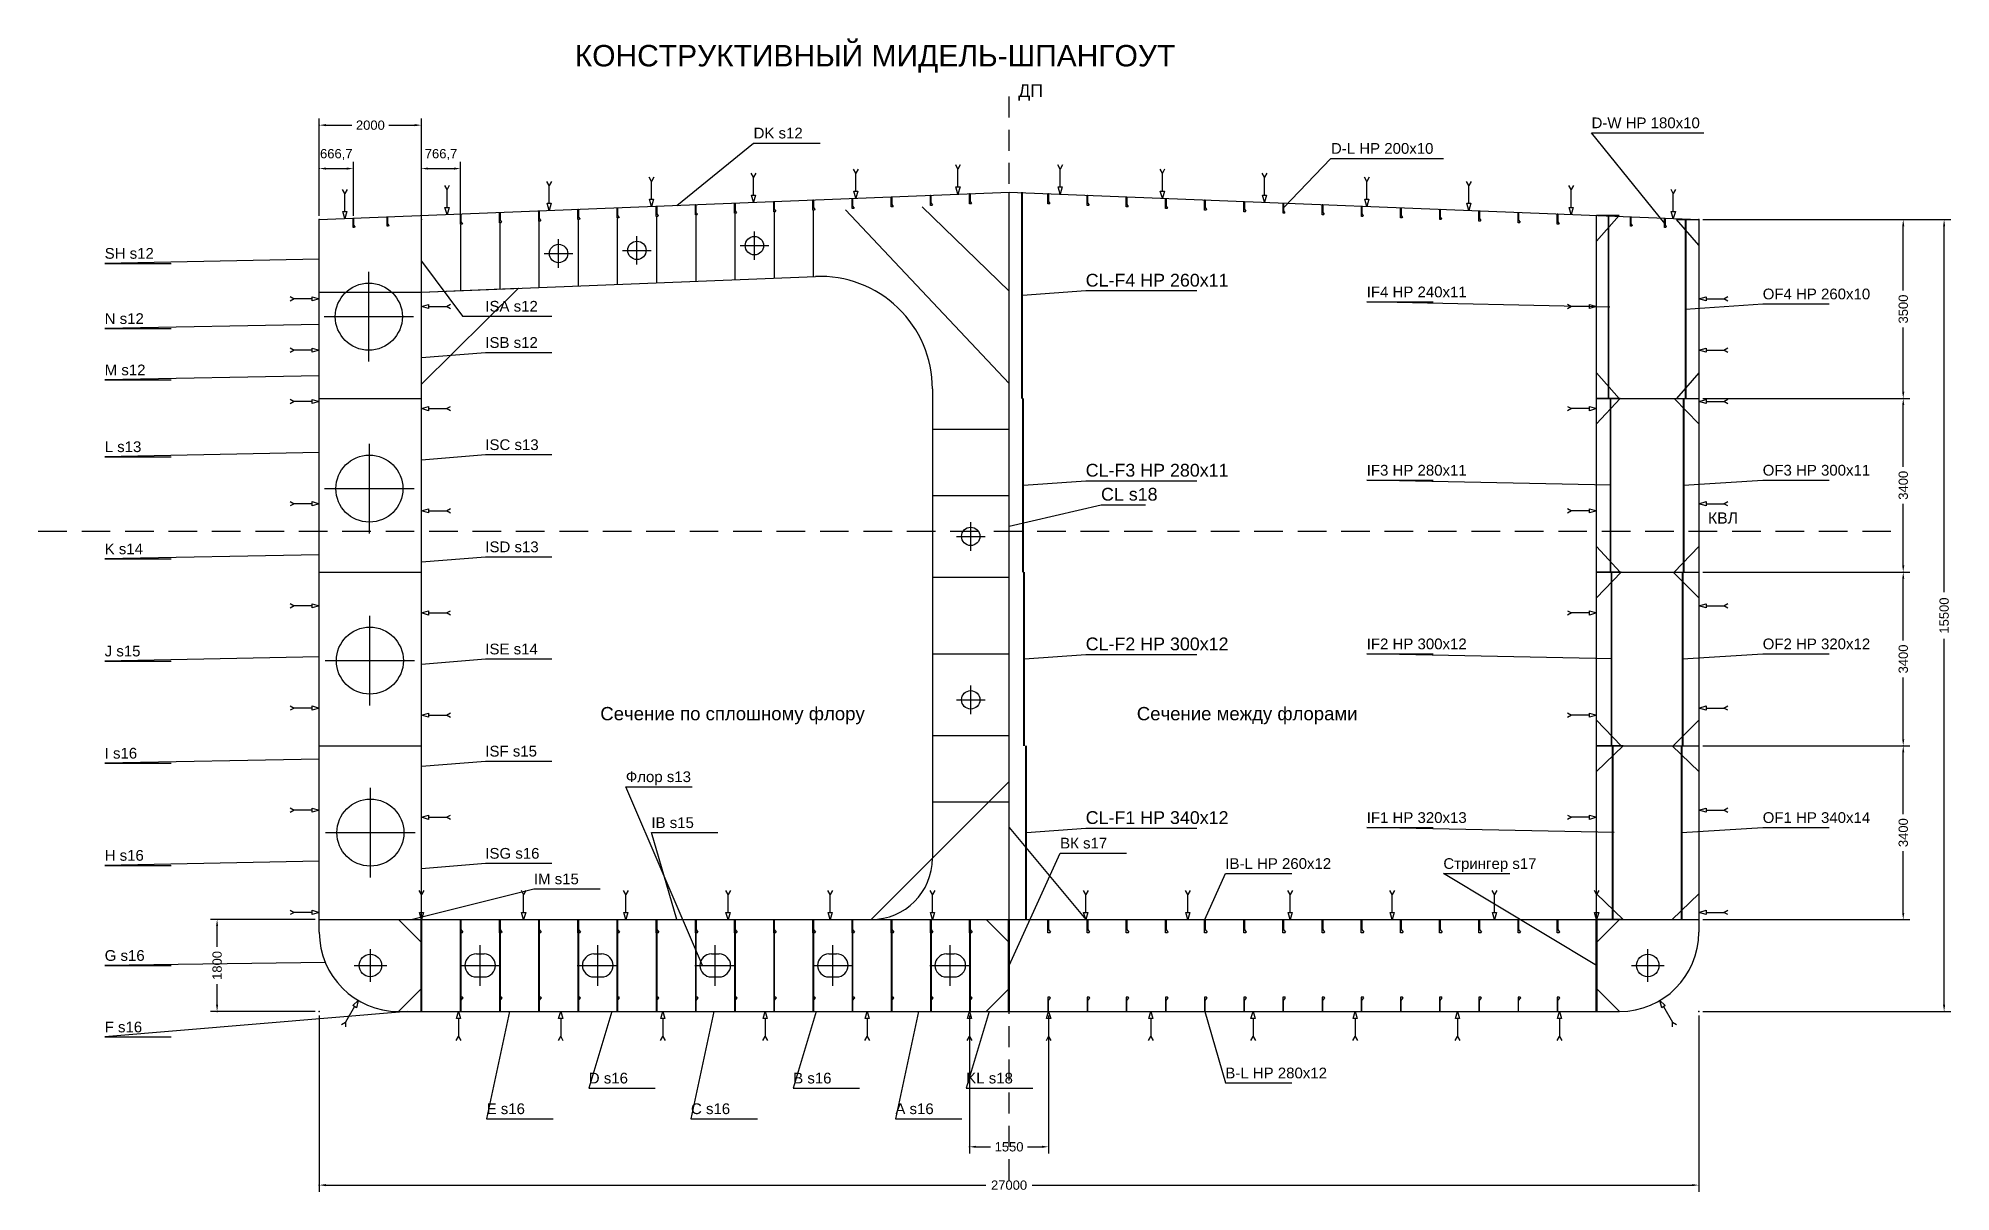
# Model space of a CAD drawing. Header units: millimetres. Extents: x -5500 to 159150, y -17410 to 188095.
# Drawn here: x -5500 to 31930, y -3530 to 19051 of the extents above; entities that cross this region are included whole.
import ezdxf
from ezdxf.enums import TextEntityAlignment as Align

# ---------------------------------------------------------------- set-up
doc = ezdxf.new("R2010")
doc.units = ezdxf.units.MM
for name, color, linetype in [('03_0', 7, 'Continuous'), ('03_CENTER', 30, 'Continuous'), ('03_CONTOUR', 4, 'Continuous'), ('03_Defpoints', 7, 'Continuous'), ('03_FRAME_DETAIL', 7, 'Continuous'), ('03_FRAME_LAYOUT', 4, 'Continuous'), ('03_MEMBER', 7, 'Continuous'), ('03_SEAM', 7, 'Continuous'), ('03_TEXT', 7, 'Continuous'), ('24_MEMBER', 4, 'Continuous'), ('24_TEXT', 7, 'Continuous')]:
    doc.layers.add(name, color=color, linetype=linetype)
doc.styles.add('RU', font='arial.ttf')

msp = doc.modelspace()

# ---------------------------------------------------------------- texts
at = {"layer": '03_0', "style": 'RU'}
for s, p in [('2000', (1000, 17350)), ('666,7', (333, 16792)), ('766,7', (2383, 16792)), ('1550', (13500, -2650)), ('27000', (13500, -3400))]:
    msp.add_text(s, height=182, dxfattribs=at).set_placement(p, align=Align.MIDDLE_CENTER)
for s, p in [('3500', (31000, 13750)), ('3400', (31000, 10300)), ('15500', (31800, 7750)), ('3400', (31000, 6900)), ('3400', (31000, 3500)), ('1800', (-2000, 900))]:
    msp.add_text(s, height=182, rotation=90, dxfattribs=at).set_placement(p, align=Align.MIDDLE_CENTER)
at = {"layer": '03_TEXT', "style": 'RU'}
for s, height, p in [('КОНСТРУКТИВНЫЙ МИДЕЛЬ-ШПАНГОУТ', 420, (5000, 18500)), ('ДП', 250, (13680, 17900)), ('DK s12', 210, (8500, 17090)), ('D-W HP 180x10', 210, (24900, 17290)), ('D-L HP 200x10', 210, (19800, 16790)), ('SH s12', 210, (-4200, 14735)), ('ISA s12', 210, (3250, 13700)), ('IF4 HP 240x11', 210, (20500, 13980)), ('OF4 HP 260x10', 210, (28250, 13940)), ('N s12', 210, (-4200, 13458)), ('ISB s12', 210, (3250, 12990)), ('M s12', 210, (-4200, 12453)), ('L s13', 210, (-4200, 10950)), ('ISC s13', 210, (3250, 10990)), ('IF3 HP 280x11', 210, (20500, 10490)), ('OF3 HP 300x11', 210, (28250, 10490)), ('КВЛ', 220, (27180, 9550)), ('K s14', 210, (-4200, 8950)), ('ISD s13', 210, (3250, 8990)), ('J s15', 210, (-4200, 6950)), ('ISE s14', 210, (3250, 6990)), ('IF2 HP 300x12', 210, (20500, 7090)), ('OF2 HP 320x12', 210, (28250, 7090)), ('Сечение по сплошному флору', 260, (5500, 5700)), ('Сечение между флорами', 260, (16000, 5700)), ('I s16', 210, (-4200, 4950)), ('ISF s15', 210, (3250, 4990)), ('Флор s13', 210, (6000, 4490)), ('IB s15', 210, (6500, 3590)), ('IF1 HP 320x13', 210, (20500, 3690)), ('OF1 HP 340x14', 210, (28250, 3690)), ('ВК s17', 210, (14500, 3190)), ('H s16', 210, (-4200, 2950)), ('ISG s16', 210, (3250, 2990)), ('IB-L HP 260x12', 210, (17733, 2790)), ('Стрингер s17', 210, (22000, 2790)), ('IM s15', 210, (4200, 2490)), ('G s16', 210, (-4200, 990)), ('F s16', 210, (-4200, -410)), ('B-L HP 280x12', 210, (17733, -1310)), ('D s16', 210, (5275, -1410)), ('B s16', 210, (9275, -1410)), ('KL s18', 210, (12662, -1410)), ('E s16', 210, (3275, -2010)), ('C s16', 210, (7275, -2010)), ('A s16', 210, (11275, -2010))]:
    msp.add_text(s, height=height, dxfattribs=at).set_placement(p)
at = {"layer": '24_TEXT', "style": 'RU'}
for s, p in [('CL-F4 HP 260x11', (15000, 14190)), ('CL-F3 HP 280x11', (15000, 10470)), ('CL s18', (15300, 10000)), ('CL-F2 HP 300x12', (15000, 7070)), ('CL-F1 HP 340x12', (15000, 3670))]:
    msp.add_text(s, height=250, dxfattribs=at).set_placement(p)

# ---------------------------------------------------------------- blocks, each defined once
blk = doc.blocks.new('_CLOSEDFILLED')
at = {"color": 0, "linetype": 'ByBlock'}
blk.add_solid([(-1, 0.16), (0, 0), (-1, -0.16)], dxfattribs=at)

# ---------------------------------------------------------------- linework, layer by layer
at = {"layer": '03_0'}
for p, q in [((0, 15578), (0, 17480)), ((130, 17350), (636, 17350)), ((1364, 17350), (1870, 17350)), ((2000, 15578), (2000, 17480)), ((0, 15578), (0, 16630)), ((130, 16500), (537, 16500)), ((667, 15578), (667, 16630)), ((2000, 15578), (2000, 16630)), ((2130, 16500), (2637, 16500)), ((2767, 15578), (2767, 16630)), ((27078, 15500), (31930, 15500)), ((27078, 15500), (31130, 15500)), ((31000, 14114), (31000, 15370)), ((31800, 8205), (31800, 15370)), ((31000, 12130), (31000, 13386)), ((27078, 12000), (31130, 12000)), ((27078, 12000), (31130, 12000)), ((31000, 10664), (31000, 11870)), ((31000, 8730), (31000, 9936)), ((27078, 8600), (31130, 8600)), ((27078, 8600), (31130, 8600)), ((31000, 7264), (31000, 8470)), ((31800, 130), (31800, 7295)), ((31000, 5330), (31000, 6536)), ((27078, 5200), (31130, 5200)), ((27078, 5200), (31130, 5200)), ((31000, 3864), (31000, 5070)), ((31000, 1930), (31000, 3136)), ((-78, 1800), (-2130, 1800)), ((-2000, 1264), (-2000, 1670)), ((27078, 1800), (31130, 1800)), ((-2000, 130), (-2000, 536)), ((-78, 0), (-2130, 0)), ((27078, 0), (31930, 0)), ((0, -78), (0, -3530)), ((12725, -78), (12725, -2780)), ((14275, -78), (14275, -2780)), ((27000, -78), (27000, -3530)), ((12855, -2650), (13136, -2650)), ((13864, -2650), (14145, -2650)), ((130, -3400), (13045, -3400)), ((13955, -3400), (26870, -3400))]:
    msp.add_line(p, q, dxfattribs=at)
at = {"layer": '03_CENTER'}
for p, q in [((13500, 17500), (13500, 17910)), ((13500, 16850), (13500, 17260)), ((13500, 16200), (13500, 16610)), ((13500, 15550), (13500, 15960)), ((4683, 14557), (4683, 15117)), ((6217, 14619), (6217, 15179)), ((8237, 14991), (8797, 14991)), ((8517, 14711), (8517, 15271)), ((13500, 14900), (13500, 15310)), ((4403, 14837), (4963, 14837)), ((5937, 14899), (6497, 14899)), ((13500, 14250), (13500, 14660)), ((970, 12726), (970, 14477)), ((13500, 13600), (13500, 14010)), ((95, 13601), (1846, 13601)), ((13500, 12950), (13500, 13360)), ((13500, 12300), (13500, 12710)), ((13500, 11650), (13500, 12060)), ((13500, 11000), (13500, 11410)), ((980, 9359), (980, 11109)), ((13500, 10350), (13500, 10760)), ((105, 10234), (1855, 10234)), ((13500, 9700), (13500, 10110)), ((-5500, 9400), (-4940, 9400)), ((-4650, 9400), (-4090, 9400)), ((-3800, 9400), (-3240, 9400)), ((-2950, 9400), (-2390, 9400)), ((-2100, 9400), (-1540, 9400)), ((-1250, 9400), (-690, 9400)), ((-400, 9400), (160, 9400)), ((450, 9400), (1010, 9400)), ((1300, 9400), (1860, 9400)), ((2150, 9400), (2710, 9400)), ((3000, 9400), (3560, 9400)), ((3850, 9400), (4410, 9400)), ((4700, 9400), (5260, 9400)), ((5550, 9400), (6110, 9400)), ((6400, 9400), (6960, 9400)), ((7250, 9400), (7810, 9400)), ((8100, 9400), (8660, 9400)), ((8950, 9400), (9510, 9400)), ((9800, 9400), (10360, 9400)), ((10650, 9400), (11210, 9400)), ((11500, 9400), (12060, 9400)), ((12350, 9400), (12910, 9400)), ((12750, 9020), (12750, 9580)), ((13200, 9400), (13760, 9400)), ((13500, 9050), (13500, 9460)), ((14050, 9400), (14610, 9400)), ((14900, 9400), (15460, 9400)), ((15750, 9400), (16310, 9400)), ((16600, 9400), (17160, 9400)), ((17450, 9400), (18010, 9400)), ((18300, 9400), (18860, 9400)), ((19150, 9400), (19710, 9400)), ((20000, 9400), (20560, 9400)), ((20850, 9400), (21410, 9400)), ((21700, 9400), (22260, 9400)), ((22550, 9400), (23110, 9400)), ((23400, 9400), (23960, 9400)), ((24250, 9400), (24810, 9400)), ((25100, 9400), (25660, 9400)), ((25950, 9400), (26510, 9400)), ((26800, 9400), (27360, 9400)), ((27650, 9400), (28210, 9400)), ((28500, 9400), (29060, 9400)), ((29350, 9400), (29910, 9400)), ((30200, 9400), (30760, 9400)), ((12470, 9300), (13030, 9300)), ((13500, 8400), (13500, 8810)), ((13500, 7750), (13500, 8160)), ((990, 5992), (990, 7742)), ((13500, 7100), (13500, 7510)), ((115, 6867), (1865, 6867)), ((13500, 6450), (13500, 6860)), ((12750, 5820), (12750, 6380)), ((12470, 6100), (13030, 6100)), ((13500, 5800), (13500, 6210)), ((13500, 5150), (13500, 5560)), ((13500, 4500), (13500, 4910)), ((1000, 2625), (1000, 4375)), ((13500, 3850), (13500, 4260)), ((125, 3500), (1875, 3500)), ((13500, 3200), (13500, 3610)), ((13500, 2550), (13500, 2960)), ((13500, 1900), (13500, 2310)), ((13500, 1250), (13500, 1660)), ((1000, 580), (1000, 1220)), ((3150, 500), (3150, 1300)), ((5450, 500), (5450, 1300)), ((7750, 500), (7750, 1300)), ((10050, 500), (10050, 1300)), ((12350, 500), (12350, 1300)), ((26000, 580), (26000, 1220)), ((680, 900), (1320, 900)), ((2750, 900), (3550, 900)), ((5050, 900), (5850, 900)), ((7350, 900), (8150, 900)), ((9650, 900), (10450, 900)), ((11950, 900), (12750, 900)), ((13500, 600), (13500, 1010)), ((25680, 900), (26320, 900)), ((13500, -50), (13500, 360)), ((13500, -700), (13500, -290)), ((13500, -1350), (13500, -940)), ((13500, -2000), (13500, -1590)), ((13500, -2650), (13500, -2240)), ((13500, -3300), (13500, -2890))]:
    msp.add_line(p, q, dxfattribs=at)
at = {"layer": '03_CONTOUR'}
for p, q in [((13500, 0), (13500, 16040)), ((2000, 0), (2000, 15580)), ((25000, 0), (25000, 15580)), ((0, 12000), (2000, 12000)), ((25000, 12000), (27000, 12000)), ((0, 8600), (2000, 8600)), ((25000, 8600), (27000, 8600)), ((0, 5200), (2000, 5200)), ((25000, 5200), (27000, 5200)), ((0, 1800), (27000, 1800)), ((1550, 0), (25450, 0))]:
    msp.add_line(p, q, dxfattribs=at)
msp.add_lwpolyline([(0, 1550), (0, 15500), (13500, 16040), (27000, 15500), (27000, 1550)], dxfattribs=at)
for centre, start, end in [((1550, 1550), 180, 270), ((25450, 1550), 270, 360)]:
    msp.add_arc(centre, 1550, start, end, dxfattribs=at)
at = {"layer": '03_Defpoints'}
for p in [(0, 17350), (0, 16500), (2000, 16500), (0, 15500), (0, 15500), (667, 15500), (2000, 15500), (2000, 15500), (2767, 15500), (27000, 15500), (27000, 15500), (27000, 12000), (27000, 12000), (31000, 12000), (27000, 8600), (27000, 8600), (31000, 8600), (27000, 5200), (27000, 5200), (31000, 5200), (0, 1800), (27000, 1800), (31000, 1800), (-2000, 0), (0, 0), (0, 0), (12725, 0), (14275, 0), (27000, 0), (27000, 0), (31800, 0), (12725, -2650), (0, -3400)]:
    msp.add_point(p, dxfattribs=at)
at = {"layer": '03_FRAME_DETAIL'}
for p, q in [((11800, 15752), (13500, 14100)), ((2767, 15401), (2767, 14111)), ((3533, 15431), (3533, 14141)), ((4300, 15462), (4300, 14172)), ((5067, 15493), (5067, 14203)), ((5833, 15523), (5833, 14233)), ((6600, 15554), (6600, 14264)), ((7367, 15585), (7367, 14295)), ((8133, 15615), (8133, 14325)), ((8900, 15646), (8900, 14356)), ((9667, 15677), (9667, 14387)), ((10300, 15692), (13500, 12290)), ((12000, 11400), (13500, 11400)), ((12000, 10100), (13500, 10100)), ((12000, 8500), (13500, 8500)), ((12000, 7000), (13500, 7000)), ((12000, 5400), (13500, 5400)), ((10800, 1800), (13500, 4500)), ((12000, 4100), (13500, 4100)), ((13500, 3600), (15000, 1800))]:
    msp.add_line(p, q, dxfattribs=at)
for centre in [(4683, 14837), (6217, 14899), (8517, 14991), (12750, 9300), (12750, 6100)]:
    msp.add_circle(centre, 180, dxfattribs=at)
at = {"layer": '03_FRAME_LAYOUT'}
for p, q in [((2000, 14080), (9712, 14388)), ((0, 14080), (2000, 14080)), ((12000, 12190), (12000, 3000))]:
    msp.add_line(p, q, dxfattribs=at)
msp.add_lwpolyline([(2000, 12280), (2000, 14080), (3900, 14156)], close=True, dxfattribs=at)
for centre, radius, start, end in [((9800, 12190), 2200, 0, 92.2906), ((10800, 3000), 1200, 270, 360)]:
    msp.add_arc(centre, radius, start, end, dxfattribs=at)
at = {"layer": '03_MEMBER'}
for p, q in [((25229, 12000), (25229, 15580)), ((25240, 12000), (25240, 15580)), ((26740, 12000), (26740, 15500)), ((26750, 12000), (26750, 15500)), ((25269, 8600), (25269, 12000)), ((25280, 8600), (25280, 12000)), ((26700, 8600), (26700, 12000)), ((26711, 8600), (26711, 12000)), ((25288, 5200), (25288, 8600)), ((25300, 5200), (25300, 8600)), ((26680, 5200), (26680, 8600)), ((26692, 5200), (26692, 8600)), ((25307, 1800), (25307, 5200)), ((25320, 1800), (25320, 5200)), ((26660, 1800), (26660, 5200)), ((26674, 1800), (26674, 5200)), ((1992, 0), (1992, 1800)), ((2008, 0), (2008, 1800)), ((2767, 0), (2767, 1800)), ((2779, 0), (2779, 1800)), ((3533, 0), (3533, 1800)), ((3545, 0), (3545, 1800)), ((4300, 0), (4300, 1800)), ((4312, 0), (4312, 1800)), ((5067, 0), (5067, 1800)), ((5079, 0), (5079, 1800)), ((5833, 0), (5833, 1800)), ((5845, 0), (5845, 1800)), ((6600, 0), (6600, 1800)), ((6612, 0), (6612, 1800)), ((7367, 0), (7367, 1800)), ((7379, 0), (7379, 1800)), ((8133, 0), (8133, 1800)), ((8145, 0), (8145, 1800)), ((8900, 0), (8900, 1800)), ((8912, 0), (8912, 1800)), ((9667, 0), (9667, 1800)), ((9679, 0), (9679, 1800)), ((10433, 0), (10433, 1800)), ((10445, 0), (10445, 1800)), ((11200, 0), (11200, 1800)), ((11212, 0), (11212, 1800)), ((11967, 0), (11967, 1800)), ((11979, 0), (11979, 1800)), ((12733, 0), (12733, 1800)), ((12745, 0), (12745, 1800)), ((13492, 0), (13492, 1800)), ((13508, 0), (13508, 1800)), ((24992, 0), (24992, 1800)), ((25008, 0), (25008, 1800)), ((3075, 1125), (3225, 1125)), ((5375, 1125), (5525, 1125)), ((7675, 1125), (7825, 1125)), ((9975, 1125), (10125, 1125)), ((12275, 1125), (12425, 1125)), ((3075, 675), (3225, 675)), ((5375, 675), (5525, 675)), ((7675, 675), (7825, 675)), ((9975, 675), (10125, 675)), ((12275, 675), (12425, 675))]:
    msp.add_line(p, q, dxfattribs=at)
for points in [[(5828, 15733), (5838, 15733), (5838, 15582), (5866, 15543), (5856, 15533), (5828, 15533)], [(6595, 15764), (6605, 15764), (6605, 15612), (6633, 15574), (6623, 15564), (6595, 15564)], [(7362, 15795), (7372, 15795), (7372, 15643), (7400, 15605), (7390, 15595), (7362, 15595)], [(8128, 15825), (8138, 15825), (8138, 15674), (8166, 15635), (8156, 15625), (8128, 15625)], [(8895, 15856), (8905, 15856), (8905, 15704), (8933, 15666), (8923, 15656), (8895, 15656)], [(9662, 15887), (9672, 15887), (9672, 15735), (9700, 15697), (9690, 15687), (9662, 15687)], [(10428, 15917), (10438, 15917), (10438, 15766), (10466, 15727), (10456, 15717), (10428, 15717)], [(11195, 15948), (11205, 15948), (11205, 15796), (11233, 15758), (11223, 15748), (11195, 15748)], [(11962, 15979), (11972, 15979), (11972, 15827), (12000, 15789), (11990, 15779), (11962, 15779)], [(12728, 16009), (12738, 16009), (12738, 15858), (12766, 15819), (12756, 15809), (12728, 15809)], [(14262, 16009), (14272, 16009), (14272, 15858), (14300, 15819), (14290, 15809), (14262, 15809)], [(15028, 15979), (15038, 15979), (15038, 15827), (15066, 15789), (15056, 15779), (15028, 15779)], [(15795, 15948), (15805, 15948), (15805, 15796), (15833, 15758), (15823, 15748), (15795, 15748)], [(16562, 15917), (16572, 15917), (16572, 15766), (16600, 15727), (16590, 15717), (16562, 15717)], [(17328, 15887), (17338, 15887), (17338, 15735), (17366, 15697), (17356, 15687), (17328, 15687)], [(18095, 15856), (18105, 15856), (18105, 15704), (18133, 15666), (18123, 15656), (18095, 15656)], [(18862, 15825), (18872, 15825), (18872, 15674), (18900, 15635), (18890, 15625), (18862, 15625)], [(19628, 15795), (19638, 15795), (19638, 15643), (19666, 15605), (19656, 15595), (19628, 15595)], [(20395, 15764), (20405, 15764), (20405, 15612), (20433, 15574), (20423, 15564), (20395, 15564)], [(21162, 15733), (21172, 15733), (21172, 15582), (21200, 15543), (21190, 15533), (21162, 15533)], [(662, 15527), (672, 15527), (672, 15390), (697, 15357), (687, 15347), (662, 15347)], [(1328, 15553), (1338, 15553), (1338, 15417), (1363, 15383), (1353, 15373), (1328, 15373)], [(2762, 15611), (2772, 15611), (2772, 15459), (2800, 15421), (2790, 15411), (2762, 15411)], [(3528, 15641), (3538, 15641), (3538, 15490), (3566, 15451), (3556, 15441), (3528, 15441)], [(4295, 15672), (4305, 15672), (4305, 15520), (4333, 15482), (4323, 15472), (4295, 15472)], [(5062, 15703), (5072, 15703), (5072, 15551), (5100, 15513), (5090, 15503), (5062, 15503)], [(21928, 15703), (21938, 15703), (21938, 15551), (21966, 15513), (21956, 15503), (21928, 15503)], [(22695, 15672), (22705, 15672), (22705, 15520), (22733, 15482), (22723, 15472), (22695, 15472)], [(23462, 15641), (23472, 15641), (23472, 15490), (23500, 15451), (23490, 15441), (23462, 15441)], [(24228, 15611), (24238, 15611), (24238, 15459), (24266, 15421), (24256, 15411), (24228, 15411)], [(25662, 15553), (25672, 15553), (25672, 15417), (25697, 15383), (25687, 15373), (25662, 15373)], [(26328, 15527), (26338, 15527), (26338, 15390), (26363, 15357), (26353, 15347), (26328, 15347)], [(2761, 1800), (2773, 1800), (2773, 1604), (2810, 1552), (2798, 1540), (2761, 1540)], [(3527, 1800), (3539, 1800), (3539, 1604), (3576, 1552), (3564, 1540), (3527, 1540)], [(4294, 1800), (4306, 1800), (4306, 1604), (4343, 1552), (4331, 1540), (4294, 1540)], [(5061, 1800), (5073, 1800), (5073, 1604), (5110, 1552), (5098, 1540), (5061, 1540)], [(5827, 1800), (5839, 1800), (5839, 1604), (5876, 1552), (5864, 1540), (5827, 1540)], [(6594, 1800), (6606, 1800), (6606, 1604), (6643, 1552), (6631, 1540), (6594, 1540)], [(7361, 1800), (7373, 1800), (7373, 1604), (7410, 1552), (7398, 1540), (7361, 1540)], [(8127, 1800), (8139, 1800), (8139, 1604), (8176, 1552), (8164, 1540), (8127, 1540)], [(8894, 1800), (8906, 1800), (8906, 1604), (8943, 1552), (8931, 1540), (8894, 1540)], [(9661, 1800), (9673, 1800), (9673, 1604), (9710, 1552), (9698, 1540), (9661, 1540)], [(10427, 1800), (10439, 1800), (10439, 1604), (10476, 1552), (10464, 1540), (10427, 1540)], [(11194, 1800), (11206, 1800), (11206, 1604), (11243, 1552), (11231, 1540), (11194, 1540)], [(11961, 1800), (11973, 1800), (11973, 1604), (12010, 1552), (11998, 1540), (11961, 1540)], [(12727, 1800), (12739, 1800), (12739, 1604), (12776, 1552), (12764, 1540), (12727, 1540)], [(14261, 1800), (14273, 1800), (14273, 1604), (14310, 1552), (14298, 1540), (14261, 1540)], [(15027, 1800), (15039, 1800), (15039, 1604), (15076, 1552), (15064, 1540), (15027, 1540)], [(15794, 1800), (15806, 1800), (15806, 1604), (15843, 1552), (15831, 1540), (15794, 1540)], [(16561, 1800), (16573, 1800), (16573, 1604), (16610, 1552), (16598, 1540), (16561, 1540)], [(17327, 1800), (17339, 1800), (17339, 1604), (17376, 1552), (17364, 1540), (17327, 1540)], [(18094, 1800), (18106, 1800), (18106, 1604), (18143, 1552), (18131, 1540), (18094, 1540)], [(18861, 1800), (18873, 1800), (18873, 1604), (18910, 1552), (18898, 1540), (18861, 1540)], [(19627, 1800), (19639, 1800), (19639, 1604), (19676, 1552), (19664, 1540), (19627, 1540)], [(20394, 1800), (20406, 1800), (20406, 1604), (20443, 1552), (20431, 1540), (20394, 1540)], [(21161, 1800), (21173, 1800), (21173, 1604), (21210, 1552), (21198, 1540), (21161, 1540)], [(21927, 1800), (21939, 1800), (21939, 1604), (21976, 1552), (21964, 1540), (21927, 1540)], [(22694, 1800), (22706, 1800), (22706, 1604), (22743, 1552), (22731, 1540), (22694, 1540)], [(23461, 1800), (23473, 1800), (23473, 1604), (23510, 1552), (23498, 1540), (23461, 1540)], [(24227, 1800), (24239, 1800), (24239, 1604), (24276, 1552), (24264, 1540), (24227, 1540)], [(2761, 0), (2773, 0), (2773, 211), (2813, 268), (2801, 280), (2761, 280)], [(3527, 0), (3539, 0), (3539, 211), (3579, 268), (3567, 280), (3527, 280)], [(4294, 0), (4306, 0), (4306, 211), (4346, 268), (4334, 280), (4294, 280)], [(5061, 0), (5073, 0), (5073, 211), (5113, 268), (5101, 280), (5061, 280)], [(5827, 0), (5839, 0), (5839, 211), (5879, 268), (5867, 280), (5827, 280)], [(6594, 0), (6606, 0), (6606, 211), (6646, 268), (6634, 280), (6594, 280)], [(7361, 0), (7373, 0), (7373, 211), (7413, 268), (7401, 280), (7361, 280)], [(8127, 0), (8139, 0), (8139, 211), (8179, 268), (8167, 280), (8127, 280)], [(8894, 0), (8906, 0), (8906, 211), (8946, 268), (8934, 280), (8894, 280)], [(9661, 0), (9673, 0), (9673, 211), (9713, 268), (9701, 280), (9661, 280)], [(10427, 0), (10439, 0), (10439, 211), (10479, 268), (10467, 280), (10427, 280)], [(11194, 0), (11206, 0), (11206, 211), (11246, 268), (11234, 280), (11194, 280)], [(11961, 0), (11973, 0), (11973, 211), (12013, 268), (12001, 280), (11961, 280)], [(12727, 0), (12739, 0), (12739, 211), (12779, 268), (12767, 280), (12727, 280)], [(14261, 0), (14273, 0), (14273, 211), (14313, 268), (14301, 280), (14261, 280)], [(15027, 0), (15039, 0), (15039, 211), (15079, 268), (15067, 280), (15027, 280)], [(15794, 0), (15806, 0), (15806, 211), (15846, 268), (15834, 280), (15794, 280)], [(16561, 0), (16573, 0), (16573, 211), (16613, 268), (16601, 280), (16561, 280)], [(17327, 0), (17339, 0), (17339, 211), (17379, 268), (17367, 280), (17327, 280)], [(18094, 0), (18106, 0), (18106, 211), (18146, 268), (18134, 280), (18094, 280)], [(18861, 0), (18873, 0), (18873, 211), (18913, 268), (18901, 280), (18861, 280)], [(19627, 0), (19639, 0), (19639, 211), (19679, 268), (19667, 280), (19627, 280)], [(20394, 0), (20406, 0), (20406, 211), (20446, 268), (20434, 280), (20394, 280)], [(21161, 0), (21173, 0), (21173, 211), (21213, 268), (21201, 280), (21161, 280)], [(21927, 0), (21939, 0), (21939, 211), (21979, 268), (21967, 280), (21927, 280)], [(22694, 0), (22706, 0), (22706, 211), (22746, 268), (22734, 280), (22694, 280)], [(23461, 0), (23473, 0), (23473, 211), (23513, 268), (23501, 280), (23461, 280)], [(24227, 0), (24239, 0), (24239, 211), (24279, 268), (24267, 280), (24227, 280)]]:
    msp.add_lwpolyline(points, close=True, dxfattribs=at)
for points in [[(25000, 15080), (25440, 15580), (25000, 15580)], [(27000, 15000), (26560, 15500), (27000, 15500)], [(25000, 12500), (25440, 12000), (25000, 12000)], [(27000, 12500), (26560, 12000), (27000, 12000)], [(25000, 11500), (25460, 12000), (25000, 12000)], [(27000, 11500), (26520, 12000), (27000, 12000)], [(25000, 9100), (25460, 8600), (25000, 8600)], [(27000, 9100), (26520, 8600), (27000, 8600)], [(25000, 8100), (25480, 8600), (25000, 8600)], [(27000, 8100), (26500, 8600), (27000, 8600)], [(25000, 5700), (25480, 5200), (25000, 5200)], [(27000, 5700), (26500, 5200), (27000, 5200)], [(25000, 4700), (25520, 5200), (25000, 5200)], [(27000, 4700), (26480, 5200), (27000, 5200)], [(25000, 2300), (25520, 1800), (25000, 1800)], [(27000, 2300), (26480, 1800), (27000, 1800)], [(2000, 1350), (1550, 1800)], [(13500, 1350), (13050, 1800)], [(25000, 1350), (25450, 1800)], [(2000, 450), (1550, 0)], [(13500, 450), (13050, 0)], [(25000, 450), (25450, 0)]]:
    msp.add_lwpolyline(points, dxfattribs=at)
for centre, radius in [((970, 13601), 656), ((980, 10234), 656), ((990, 6867), 656), ((1000, 3500), 656), ((1000, 900), 220), ((26000, 900), 220)]:
    msp.add_circle(centre, radius, dxfattribs=at)
for centre, start, end in [((3075, 900), 90, 270), ((3225, 900), 270, 90), ((5375, 900), 90, 270), ((5525, 900), 270, 90), ((7675, 900), 90, 270), ((7825, 900), 270, 90), ((9975, 900), 90, 270), ((10125, 900), 270, 90), ((12275, 900), 90, 270), ((12425, 900), 270, 90)]:
    msp.add_arc(centre, 225, start, end, dxfattribs=at)
at = {"layer": '03_SEAM'}
for points in [[(7000, 15780), (8500, 17000), (9800, 17000)], [(26333, 15427), (24900, 17200), (27100, 17200)], [(10545, 16490), (10500, 16410), (10455, 16490)], [(12545, 16570), (12500, 16490), (12455, 16570)], [(12500, 16140), (12500, 16490)], [(14545, 16570), (14500, 16490), (14455, 16570)], [(14500, 16140), (14500, 16490)], [(16545, 16490), (16500, 16410), (16455, 16490)], [(18867, 15725), (19800, 16700), (22000, 16700)], [(2545, 16170), (2500, 16090), (2455, 16170)], [(4545, 16250), (4500, 16170), (4455, 16250)], [(4500, 15820), (4500, 16170)], [(6545, 16330), (6500, 16250), (6455, 16330)], [(6500, 15900), (6500, 16250)], [(8545, 16410), (8500, 16330), (8455, 16410)], [(8500, 15980), (8500, 16330)], [(10500, 16060), (10500, 16410)], [(16500, 16060), (16500, 16410)], [(18545, 16410), (18500, 16330), (18455, 16410)], [(18500, 15980), (18500, 16330)], [(20545, 16330), (20500, 16250), (20455, 16330)], [(20500, 15900), (20500, 16250)], [(22545, 16250), (22500, 16170), (22455, 16250)], [(22500, 15820), (22500, 16170)], [(24545, 16170), (24500, 16090), (24455, 16170)], [(545, 16090), (500, 16010), (455, 16090)], [(500, 15660), (500, 16010)], [(2500, 15740), (2500, 16090)], [(24500, 15740), (24500, 16090)], [(26545, 16090), (26500, 16010), (26455, 16090)], [(26500, 15660), (26500, 16010)], [(0, 14725), (-4200, 14645), (-2900, 14645)], [(2000, 14690), (2800, 13610), (4550, 13610)], [(-570, 13995), (-490, 13950), (-570, 13905)], [(-140, 13950), (-490, 13950)], [(25260, 13790), (20500, 13890), (21800, 13890)], [(26740, 13750), (28250, 13850), (29550, 13850)], [(27140, 13950), (27490, 13950)], [(27570, 13905), (27490, 13950), (27570, 13995)], [(2140, 13800), (2490, 13800)], [(2570, 13755), (2490, 13800), (2570, 13845)], [(24430, 13845), (24510, 13800), (24430, 13755)], [(24860, 13800), (24510, 13800)], [(0, 13448), (-4200, 13368), (-2900, 13368)], [(-570, 12990), (-490, 12945), (-570, 12900)], [(-140, 12945), (-490, 12945)], [(2000, 12800), (3250, 12900), (4550, 12900)], [(27140, 12945), (27490, 12945)], [(27570, 12900), (27490, 12945), (27570, 12990)], [(0, 12443), (-4200, 12363), (-2900, 12363)], [(-570, 11985), (-490, 11940), (-570, 11895)], [(27570, 11895), (27490, 11940), (27570, 11985)], [(-140, 11940), (-490, 11940)], [(2140, 11800), (2490, 11800)], [(2570, 11755), (2490, 11800), (2570, 11845)], [(24430, 11845), (24510, 11800), (24430, 11755)], [(24860, 11800), (24510, 11800)], [(27140, 11940), (27490, 11940)], [(0, 10940), (-4200, 10860), (-2900, 10860)], [(2000, 10800), (3250, 10900), (4550, 10900)], [(25280, 10300), (20500, 10400), (21800, 10400)], [(26700, 10300), (28250, 10400), (29550, 10400)], [(-570, 9985), (-490, 9940), (-570, 9895)], [(-140, 9940), (-490, 9940)], [(2140, 9800), (2490, 9800)], [(2570, 9755), (2490, 9800), (2570, 9845)], [(24430, 9845), (24510, 9800), (24430, 9755)], [(24860, 9800), (24510, 9800)], [(27140, 9940), (27490, 9940)], [(27570, 9895), (27490, 9940), (27570, 9985)], [(0, 8940), (-4200, 8860), (-2900, 8860)], [(2000, 8800), (3250, 8900), (4550, 8900)], [(-570, 7985), (-490, 7940), (-570, 7895)], [(-140, 7940), (-490, 7940)], [(27140, 7940), (27490, 7940)], [(27570, 7895), (27490, 7940), (27570, 7985)], [(2140, 7800), (2490, 7800)], [(2570, 7755), (2490, 7800), (2570, 7845)], [(24430, 7845), (24510, 7800), (24430, 7755)], [(24860, 7800), (24510, 7800)], [(0, 6940), (-4200, 6860), (-2900, 6860)], [(2000, 6800), (3250, 6900), (4550, 6900)], [(25300, 6900), (20500, 7000), (21800, 7000)], [(26680, 6900), (28250, 7000), (29550, 7000)], [(-570, 5985), (-490, 5940), (-570, 5895)], [(-140, 5940), (-490, 5940)], [(2140, 5800), (2490, 5800)], [(2570, 5755), (2490, 5800), (2570, 5845)], [(24430, 5845), (24510, 5800), (24430, 5755)], [(24860, 5800), (24510, 5800)], [(27140, 5940), (27490, 5940)], [(27570, 5895), (27490, 5940), (27570, 5985)], [(0, 4940), (-4200, 4860), (-2900, 4860)], [(2000, 4800), (3250, 4900), (4550, 4900)], [(7500, 900), (6000, 4400), (7300, 4400)], [(-570, 3985), (-490, 3940), (-570, 3895)], [(-140, 3940), (-490, 3940)], [(2140, 3800), (2490, 3800)], [(2570, 3755), (2490, 3800), (2570, 3845)], [(24430, 3845), (24510, 3800), (24430, 3755)], [(24860, 3800), (24510, 3800)], [(27140, 3940), (27490, 3940)], [(27570, 3895), (27490, 3940), (27570, 3985)], [(7000, 1800), (6500, 3500), (7800, 3500)], [(25340, 3500), (20500, 3600), (21800, 3600)], [(26660, 3500), (28250, 3600), (29550, 3600)], [(13500, 900), (14500, 3100), (15800, 3100)], [(0, 2940), (-4200, 2860), (-2900, 2860)], [(2000, 2800), (3250, 2900), (4550, 2900)], [(17333, 1800), (17733, 2700), (19033, 2700)], [(25000, 900), (22000, 2700), (23300, 2700)], [(1800, 1800), (4200, 2400), (5500, 2400)], [(2045, 2370), (2000, 2290), (1955, 2370)], [(2000, 1940), (2000, 2290)], [(4045, 2370), (4000, 2290), (3955, 2370)], [(4000, 1940), (4000, 2290)], [(6045, 2370), (6000, 2290), (5955, 2370)], [(6000, 1940), (6000, 2290)], [(8045, 2370), (8000, 2290), (7955, 2370)], [(8000, 1940), (8000, 2290)], [(10045, 2370), (10000, 2290), (9955, 2370)], [(10000, 1940), (10000, 2290)], [(12045, 2370), (12000, 2290), (11955, 2370)], [(12000, 1940), (12000, 2290)], [(15045, 2370), (15000, 2290), (14955, 2370)], [(15000, 1940), (15000, 2290)], [(17045, 2370), (17000, 2290), (16955, 2370)], [(17000, 1940), (17000, 2290)], [(19045, 2370), (19000, 2290), (18955, 2370)], [(19000, 1940), (19000, 2290)], [(21045, 2370), (21000, 2290), (20955, 2370)], [(21000, 1940), (21000, 2290)], [(23045, 2370), (23000, 2290), (22955, 2370)], [(23000, 1940), (23000, 2290)], [(25045, 2370), (25000, 2290), (24955, 2370)], [(25000, 1940), (25000, 2290)], [(-570, 1985), (-490, 1940), (-570, 1895)], [(-140, 1940), (-490, 1940)], [(27140, 1940), (27490, 1940)], [(27570, 1895), (27490, 1940), (27570, 1985)], [(118, 956), (-4200, 900), (-2900, 900)], [(1725, 0), (-4200, -500), (-2900, -500)], [(692, 94), (515, -208)], [(3725, 0), (3275, -2100), (4575, -2100)], [(5725, 0), (5275, -1500), (6575, -1500)], [(7725, 0), (7275, -2100), (8575, -2100)], [(9725, 0), (9275, -1500), (10575, -1500)], [(11725, 0), (11275, -2100), (12575, -2100)], [(13112, 0), (12662, -1500), (13962, -1500)], [(17333, 0), (17733, -1400), (19033, -1400)], [(26308, 94), (26485, -208)], [(435, -254), (515, -208), (513, -300)], [(2725, -140), (2725, -490)], [(4725, -140), (4725, -490)], [(6725, -140), (6725, -490)], [(8725, -140), (8725, -490)], [(10725, -140), (10725, -490)], [(12725, -140), (12725, -490)], [(14275, -140), (14275, -490)], [(16275, -140), (16275, -490)], [(18275, -140), (18275, -490)], [(20275, -140), (20275, -490)], [(22275, -140), (22275, -490)], [(24275, -140), (24275, -490)], [(26487, -300), (26485, -208), (26565, -254)], [(2680, -570), (2725, -490), (2770, -570)], [(4680, -570), (4725, -490), (4770, -570)], [(6680, -570), (6725, -490), (6770, -570)], [(8680, -570), (8725, -490), (8770, -570)], [(10680, -570), (10725, -490), (10770, -570)], [(12680, -570), (12725, -490), (12770, -570)], [(14230, -570), (14275, -490), (14320, -570)], [(16230, -570), (16275, -490), (16320, -570)], [(18230, -570), (18275, -490), (18320, -570)], [(20230, -570), (20275, -490), (20320, -570)], [(22230, -570), (22275, -490), (22320, -570)], [(24230, -570), (24275, -490), (24320, -570)]]:
    msp.add_lwpolyline(points, dxfattribs=at)
for points in [[(12500, 16000), (12460, 16140), (12540, 16140)], [(14500, 16000), (14460, 16140), (14540, 16140)], [(2500, 15600), (2460, 15740), (2540, 15740)], [(4500, 15680), (4460, 15820), (4540, 15820)], [(6500, 15760), (6460, 15900), (6540, 15900)], [(8500, 15840), (8460, 15980), (8540, 15980)], [(10500, 15920), (10460, 16060), (10540, 16060)], [(16500, 15920), (16460, 16060), (16540, 16060)], [(18500, 15840), (18460, 15980), (18540, 15980)], [(20500, 15760), (20460, 15900), (20540, 15900)], [(22500, 15680), (22460, 15820), (22540, 15820)], [(24500, 15600), (24460, 15740), (24540, 15740)], [(500, 15520), (460, 15660), (540, 15660)], [(26500, 15520), (26460, 15660), (26540, 15660)], [(0, 13950), (-140, 13910), (-140, 13990)], [(27000, 13950), (27140, 13990), (27140, 13910)], [(2000, 13800), (2140, 13840), (2140, 13760)], [(25000, 13800), (24860, 13760), (24860, 13840)], [(0, 12945), (-140, 12905), (-140, 12985)], [(27000, 12945), (27140, 12985), (27140, 12905)], [(0, 11940), (-140, 11900), (-140, 11980)], [(27000, 11940), (27140, 11980), (27140, 11900)], [(2000, 11800), (2140, 11840), (2140, 11760)], [(25000, 11800), (24860, 11760), (24860, 11840)], [(0, 9940), (-140, 9900), (-140, 9980)], [(2000, 9800), (2140, 9840), (2140, 9760)], [(25000, 9800), (24860, 9760), (24860, 9840)], [(27000, 9940), (27140, 9980), (27140, 9900)], [(0, 7940), (-140, 7900), (-140, 7980)], [(27000, 7940), (27140, 7980), (27140, 7900)], [(2000, 7800), (2140, 7840), (2140, 7760)], [(25000, 7800), (24860, 7760), (24860, 7840)], [(0, 5940), (-140, 5900), (-140, 5980)], [(2000, 5800), (2140, 5840), (2140, 5760)], [(25000, 5800), (24860, 5760), (24860, 5840)], [(27000, 5940), (27140, 5980), (27140, 5900)], [(0, 3940), (-140, 3900), (-140, 3980)], [(2000, 3800), (2140, 3840), (2140, 3760)], [(25000, 3800), (24860, 3760), (24860, 3840)], [(27000, 3940), (27140, 3980), (27140, 3900)], [(0, 1940), (-140, 1900), (-140, 1980)], [(2000, 1800), (1960, 1940), (2040, 1940)], [(4000, 1800), (3960, 1940), (4040, 1940)], [(6000, 1800), (5960, 1940), (6040, 1940)], [(8000, 1800), (7960, 1940), (8040, 1940)], [(10000, 1800), (9960, 1940), (10040, 1940)], [(12000, 1800), (11960, 1940), (12040, 1940)], [(15000, 1800), (14960, 1940), (15040, 1940)], [(17000, 1800), (16960, 1940), (17040, 1940)], [(19000, 1800), (18960, 1940), (19040, 1940)], [(21000, 1800), (20960, 1940), (21040, 1940)], [(23000, 1800), (22960, 1940), (23040, 1940)], [(25000, 1800), (24960, 1940), (25040, 1940)], [(27000, 1940), (27140, 1980), (27140, 1900)], [(763, 214), (727, 73), (658, 114)], [(2725, 0), (2765, -140), (2685, -140)], [(4725, 0), (4765, -140), (4685, -140)], [(6725, 0), (6765, -140), (6685, -140)], [(8725, 0), (8765, -140), (8685, -140)], [(10725, 0), (10765, -140), (10685, -140)], [(12725, 0), (12765, -140), (12685, -140)], [(14275, 0), (14315, -140), (14235, -140)], [(16275, 0), (16315, -140), (16235, -140)], [(18275, 0), (18315, -140), (18235, -140)], [(20275, 0), (20315, -140), (20235, -140)], [(22275, 0), (22315, -140), (22235, -140)], [(24275, 0), (24315, -140), (24235, -140)], [(26237, 214), (26342, 114), (26273, 73)]]:
    msp.add_lwpolyline(points, close=True, dxfattribs=at)
at = {"layer": '24_MEMBER'}
for p, q in [((13749, 12000), (13749, 16040)), ((13760, 12000), (13760, 16040)), ((13769, 8600), (13769, 12000)), ((13780, 8600), (13780, 12000)), ((13788, 5200), (13788, 8600)), ((13800, 5200), (13800, 8600)), ((13828, 1800), (13828, 5200)), ((13840, 1800), (13840, 5200))]:
    msp.add_line(p, q, dxfattribs=at)
at = {"layer": '24_TEXT'}
for points in [[(13760, 14020), (15000, 14110), (17175, 14110)], [(13780, 10300), (15000, 10390), (17175, 10390)], [(13500, 9500), (15300, 9920), (16170, 9920)], [(13800, 6900), (15000, 6990), (17175, 6990)], [(13840, 3500), (15000, 3590), (17175, 3590)]]:
    msp.add_lwpolyline(points, dxfattribs=at)

# ---------------------------------------------------------------- block references
at = {"layer": '03_0', "xscale": 130, "yscale": 130}
for p, rotation in [((0, 17350), 180), ((0, 16500), 180), ((2000, 16500), 180), ((31000, 15500), 90), ((31800, 15500), 90), ((31000, 12000), 270), ((31000, 12000), 90), ((31000, 8600), 270), ((31000, 8600), 90), ((31000, 5200), 270), ((31000, 5200), 90), ((31000, 1800), 270), ((-2000, 1800), 90), ((-2000, 0), 270), ((31800, 0), 270), ((12725, -2650), 180), ((0, -3400), 180)]:
    msp.add_blockref('_CLOSEDFILLED', p, dxfattribs=dict(at, rotation=rotation))
for p in [(2000, 17350), (667, 16500), (2767, 16500), (14275, -2650), (27000, -3400)]:
    msp.add_blockref('_CLOSEDFILLED', p, dxfattribs=at)

msp.set_redraw_order([(e.dxf.handle, doc.entitydb.next_handle()) for e in msp.query("TEXT MTEXT ATTDEF DIMENSION ARC_DIMENSION")])  # texts and dimensions are drawn at this point

doc.saveas('drawing.dxf')
